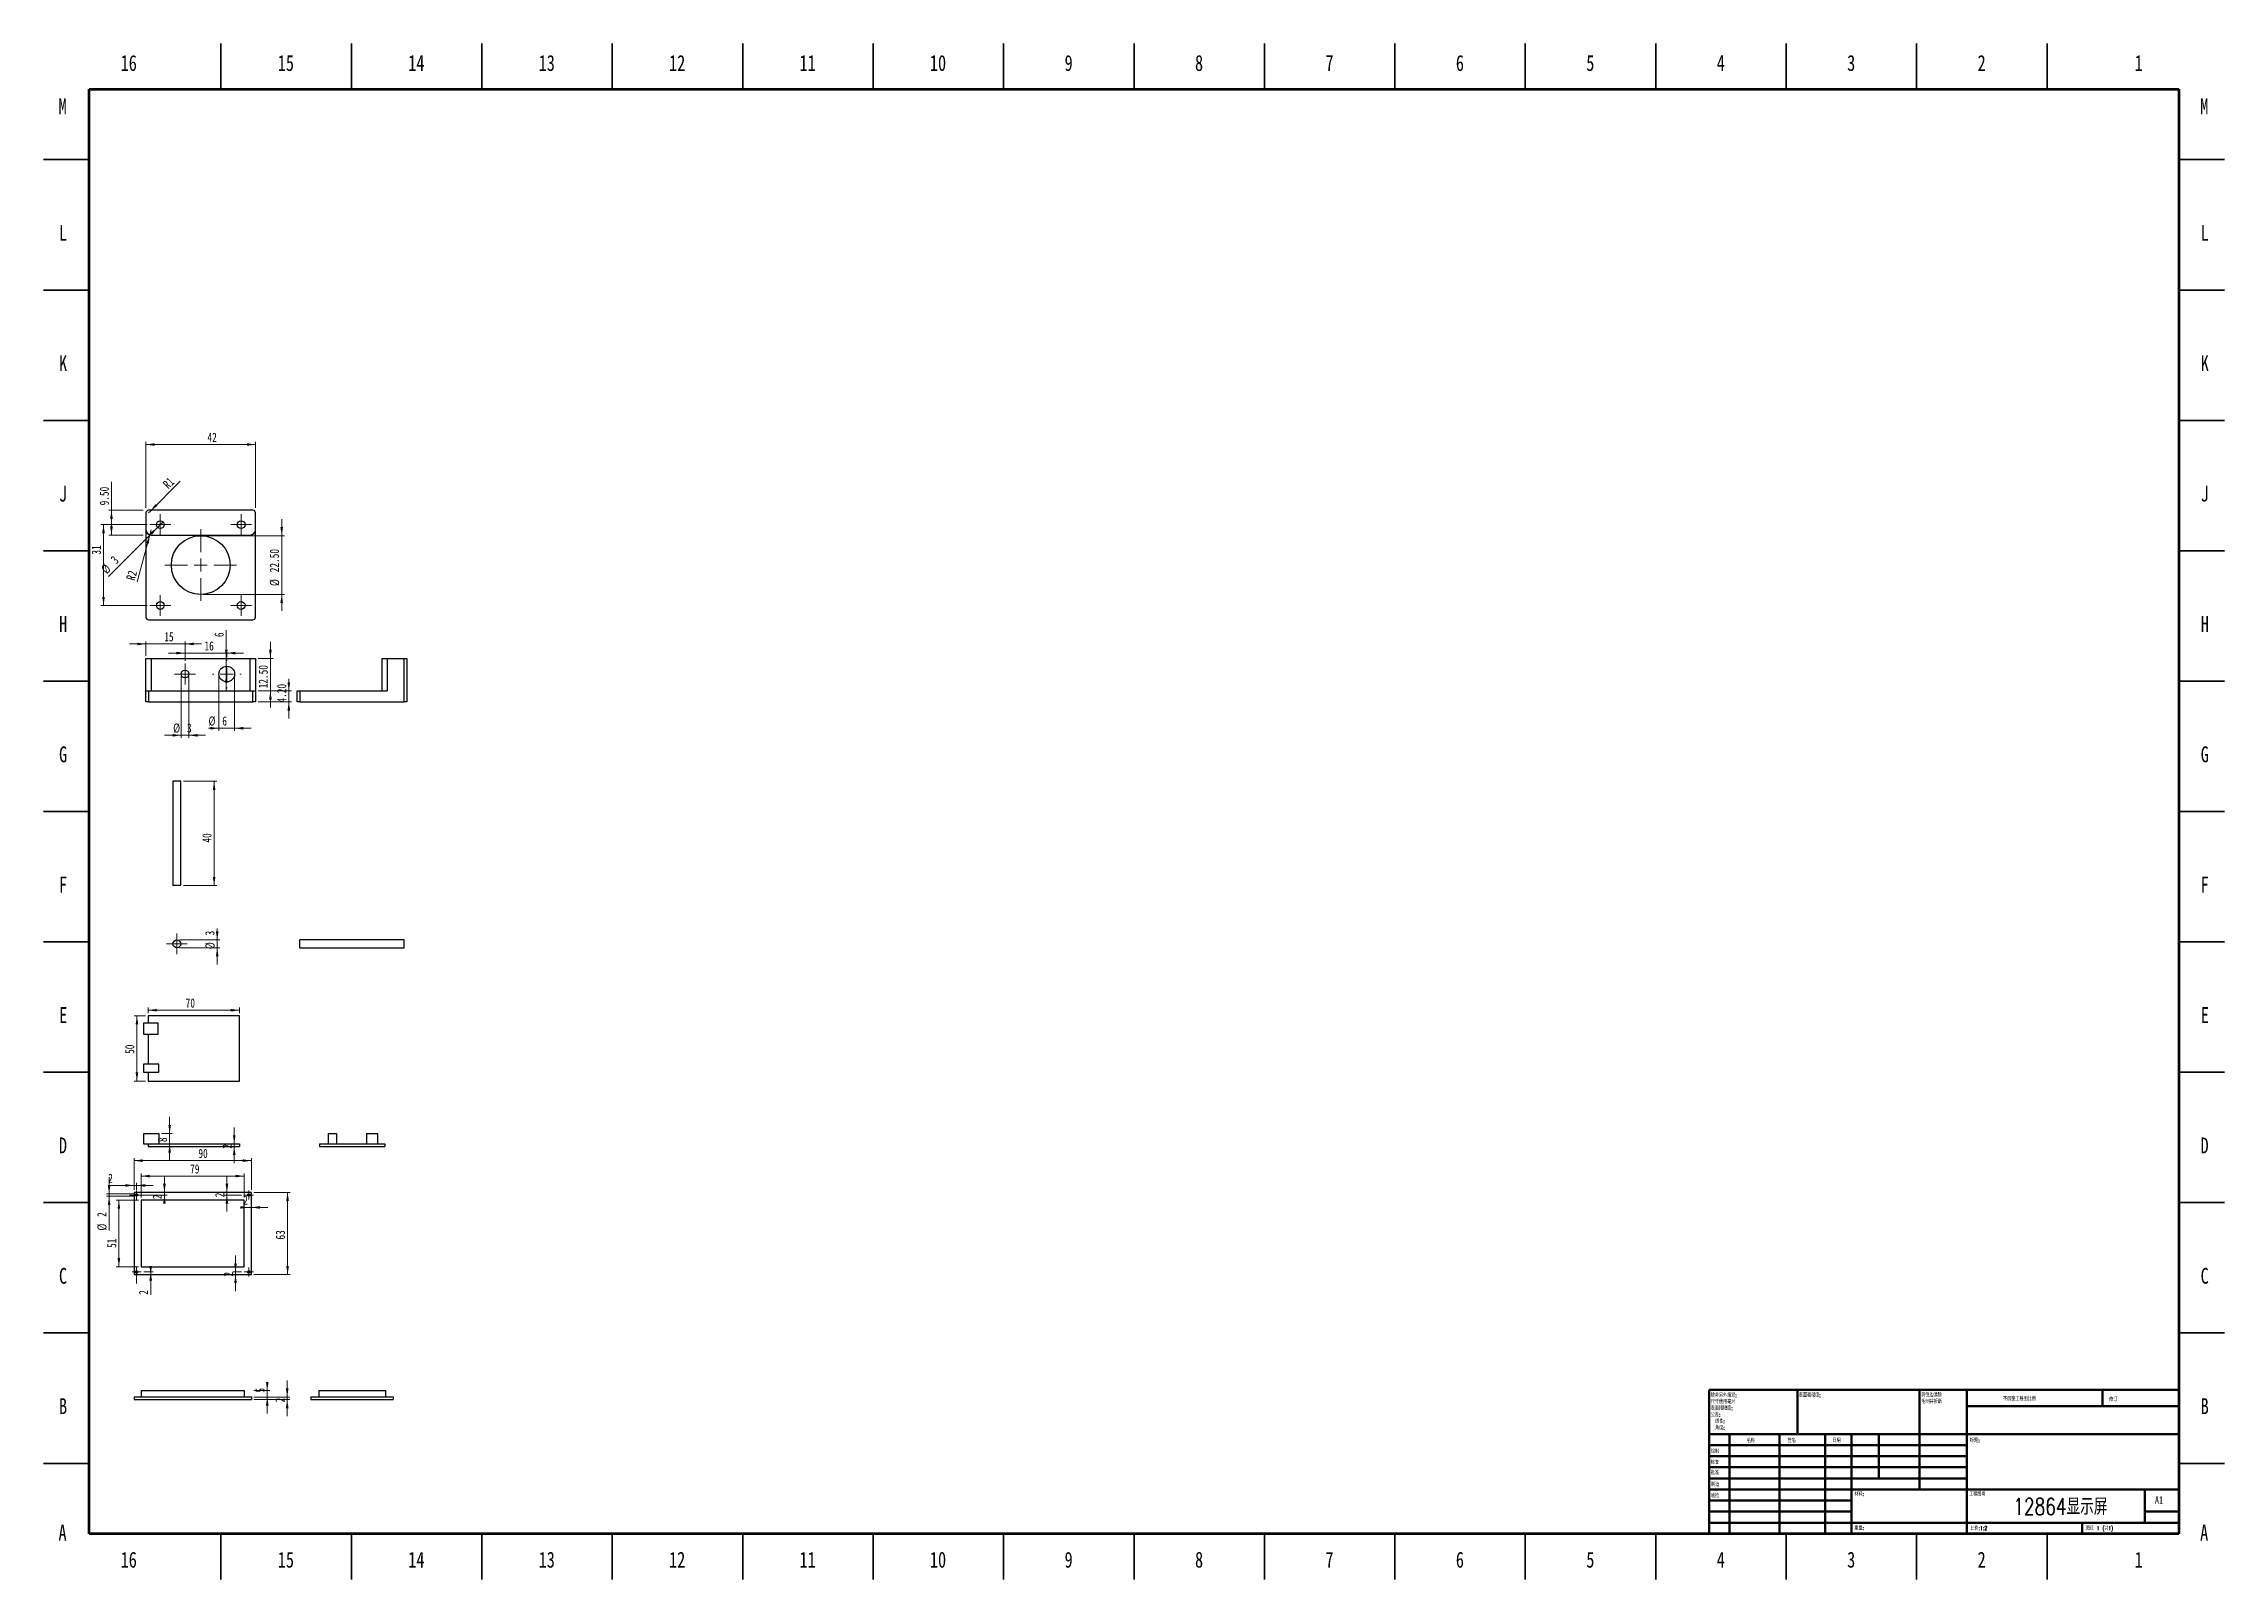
# Model space of a CAD drawing. Header units: millimetres. Extents: x 3 to 838, y 3 to 591.
import ezdxf

# ---------------------------------------------------------------- set-up
doc = ezdxf.new("R2010")
doc.units = ezdxf.units.MM
doc.styles.add('SLDTEXTSTYLE0', font='TXT', dxfattribs={"width": 0.75})
doc.styles.add('SLDTEXTSTYLE1', font='TXT', dxfattribs={"width": 0.75, "bigfont": 'bigfont'})
doc.styles.add('SLDTEXTSTYLE2', font='TXT', dxfattribs={"width": 0.694444, "bigfont": 'bigfont'})
doc.dimstyles.new('SLDDIMSTYLE0', dxfattribs={"dimtxt": 3.5, "dimasz": 3.302, "dimexe": 0, "dimexo": 0.0625, "dimgap": 0.875, "dimtad": 1, "dimlfac": 2, "dimrnd": 1e-09, "dimzin": 12, "dimdsep": 46, "dimtxsty": 'SLDTEXTSTYLE0', "dimsah": 1, "dimcen": 0.09, "dimadec": 0, "dimazin": 3, "dimtfac": 1, "dimtmove": 0, "dimatfit": 0, "dimfxl": 0, "dimfrac": 2, "dimtolj": 1, "dimtzin": 12, "dimarcsym": 0})
doc.dimstyles.new('SLDDIMSTYLE1', dxfattribs={"dimtxt": 3.5, "dimasz": 3.302, "dimexe": 0, "dimexo": 0.0625, "dimgap": 0.875, "dimtad": 1, "dimlfac": 2, "dimrnd": 1e-09, "dimzin": 12, "dimdsep": 46, "dimtxsty": 'SLDTEXTSTYLE0', "dimsah": 1, "dimcen": 0.09, "dimadec": 0, "dimazin": 3, "dimtfac": 1, "dimtofl": 0, "dimtmove": 0, "dimatfit": 3, "dimfxl": 0, "dimfrac": 2, "dimtolj": 1, "dimtzin": 12, "dimarcsym": 0})
doc.dimstyles.new('SLDDIMSTYLE2', dxfattribs={"dimtxt": 3.5, "dimasz": 3.302, "dimexe": 0, "dimexo": 0.0625, "dimgap": 0.875, "dimtad": 1, "dimrnd": 1e-09, "dimzin": 12, "dimdsep": 46, "dimtxsty": 'SLDTEXTSTYLE0', "dimsah": 1, "dimcen": 0.09, "dimadec": 0, "dimazin": 3, "dimtfac": 1, "dimtmove": 0, "dimatfit": 0, "dimfxl": 0, "dimfrac": 2, "dimtolj": 1, "dimtzin": 12, "dimarcsym": 0})
doc.dimstyles.new('SLDDIMSTYLE3', dxfattribs={"dimtxt": 3.5, "dimasz": 3.302, "dimexe": 0, "dimexo": 0.0625, "dimgap": 0.875, "dimtad": 1, "dimrnd": 1e-09, "dimzin": 12, "dimdsep": 46, "dimtxsty": 'SLDTEXTSTYLE0', "dimsah": 1, "dimcen": 0.09, "dimadec": 0, "dimazin": 3, "dimtfac": 1, "dimtofl": 0, "dimtmove": 0, "dimatfit": 3, "dimfxl": 0, "dimfrac": 2, "dimtolj": 1, "dimtzin": 12, "dimarcsym": 0})
doc.dimstyles.new('SLDDIMSTYLE4', dxfattribs={"dimtxt": 3.5, "dimasz": 3.302, "dimexe": 0, "dimexo": 0.0625, "dimgap": 0.875, "dimtad": 1, "dimrnd": 1e-09, "dimzin": 4, "dimdsep": 46, "dimtxsty": 'SLDTEXTSTYLE0', "dimsah": 1, "dimcen": 0.09, "dimadec": 0, "dimazin": 1, "dimtfac": 1, "dimtmove": 0, "dimatfit": 0, "dimfxl": 0, "dimfrac": 2, "dimtolj": 1, "dimtzin": 12, "dimarcsym": 0})
doc.dimstyles.new('SLDDIMSTYLE5', dxfattribs={"dimtxt": 3.5, "dimasz": 3.302, "dimexe": 0, "dimexo": 0.0625, "dimgap": 0.875, "dimtad": 1, "dimrnd": 1e-09, "dimzin": 12, "dimdsep": 46, "dimtxsty": 'SLDTEXTSTYLE0', "dimblk1": 'NONE', "dimsah": 1, "dimcen": 0, "dimadec": 0, "dimazin": 3, "dimtfac": 1, "dimtmove": 0, "dimatfit": 3, "dimldrblk": 'NONE', "dimfxl": 0, "dimfrac": 2, "dimtolj": 1, "dimtzin": 12, "dimarcsym": 0})
doc.dimstyles.new('SLDDIMSTYLE6', dxfattribs={"dimtxt": 3.5, "dimasz": 3.302, "dimexe": 0, "dimexo": 0.0625, "dimgap": 0.875, "dimtad": 1, "dimrnd": 1e-09, "dimzin": 4, "dimdsep": 46, "dimtxsty": 'SLDTEXTSTYLE0', "dimsah": 1, "dimcen": 0.09, "dimadec": 0, "dimazin": 1, "dimtfac": 1, "dimtofl": 0, "dimtmove": 0, "dimatfit": 3, "dimfxl": 0, "dimfrac": 2, "dimtolj": 1, "dimtzin": 12, "dimarcsym": 0})
doc.dimstyles.new('SLDDIMSTYLE7', dxfattribs={"dimtxt": 3.5, "dimasz": 3.302, "dimexe": 0, "dimexo": 0.0625, "dimgap": 0.875, "dimtad": 1, "dimrnd": 1e-09, "dimzin": 12, "dimdsep": 46, "dimtxsty": 'SLDTEXTSTYLE0', "dimsah": 1, "dimcen": 0, "dimadec": 0, "dimazin": 3, "dimtfac": 1, "dimtofl": 0, "dimtmove": 0, "dimatfit": 3, "dimfxl": 0, "dimfrac": 2, "dimtolj": 1, "dimtzin": 12, "dimarcsym": 0})

msp = doc.modelspace()

# ---------------------------------------------------------------- texts
at = {"color": 7, "linetype": 'Continuous', "lineweight": 0}
for s, insert, char_height, attachment_point, style in [('16', (35.1272, 587.1137), 6.096, 2, 'SLDTEXTSTYLE0'), ('15', (95.3772, 587.1137), 6.096, 2, 'SLDTEXTSTYLE0'), ('14', (145.3772, 587.1137), 6.096, 2, 'SLDTEXTSTYLE0'), ('13', (195.3772, 587.1137), 6.096, 2, 'SLDTEXTSTYLE0'), ('12', (245.3772, 587.1137), 6.096, 2, 'SLDTEXTSTYLE0'), ('11', (295.3772, 587.1137), 6.096, 2, 'SLDTEXTSTYLE0'), ('10', (345.3772, 587.1137), 6.096, 2, 'SLDTEXTSTYLE0'), ('9', (395.4386, 587.1137), 6.096, 2, 'SLDTEXTSTYLE0'), ('8', (445.4386, 587.1137), 6.096, 2, 'SLDTEXTSTYLE0'), ('7', (495.4386, 587.1137), 6.096, 2, 'SLDTEXTSTYLE0'), ('6', (545.4386, 587.1137), 6.096, 2, 'SLDTEXTSTYLE0'), ('5', (595.4386, 587.1137), 6.096, 2, 'SLDTEXTSTYLE0'), ('4', (645.4386, 587.1137), 6.096, 2, 'SLDTEXTSTYLE0'), ('3', (695.4386, 587.1137), 6.096, 2, 'SLDTEXTSTYLE0'), ('2', (745.4386, 587.1137), 6.096, 2, 'SLDTEXTSTYLE0'), ('1', (805.6886, 587.1137), 6.096, 2, 'SLDTEXTSTYLE0'), ('M', (9.7904, 570.4757), 6.096, 2, 'SLDTEXTSTYLE0'), ('M', (830.7904, 570.4757), 6.096, 2, 'SLDTEXTSTYLE0'), ('L', (9.9344, 521.9757), 6.096, 2, 'SLDTEXTSTYLE0'), ('L', (830.9344, 521.9757), 6.096, 2, 'SLDTEXTSTYLE0'), ('K', (9.9809, 471.9757), 6.096, 2, 'SLDTEXTSTYLE0'), ('K', (830.9809, 471.9757), 6.096, 2, 'SLDTEXTSTYLE0'), ('J', (9.945, 421.9757), 6.096, 2, 'SLDTEXTSTYLE0'), ('J', (830.945, 421.9757), 6.096, 2, 'SLDTEXTSTYLE0'), ('H', (9.9852, 371.9757), 6.096, 2, 'SLDTEXTSTYLE0'), ('H', (830.9852, 371.9757), 6.096, 2, 'SLDTEXTSTYLE0'), ('G', (9.9809, 321.9757), 6.096, 2, 'SLDTEXTSTYLE0'), ('G', (830.9809, 321.9757), 6.096, 2, 'SLDTEXTSTYLE0'), ('F', (9.9365, 271.9757), 6.096, 2, 'SLDTEXTSTYLE0'), ('F', (830.9365, 271.9757), 6.096, 2, 'SLDTEXTSTYLE0'), ('E', (10.0106, 221.9757), 6.096, 2, 'SLDTEXTSTYLE0'), ('E', (831.0106, 221.9757), 6.096, 2, 'SLDTEXTSTYLE0'), ('D', (9.9302, 171.9757), 6.096, 2, 'SLDTEXTSTYLE0'), ('D', (830.9302, 171.9757), 6.096, 2, 'SLDTEXTSTYLE0'), ('C', (9.9365, 121.9757), 6.096, 2, 'SLDTEXTSTYLE0'), ('C', (830.9365, 121.9757), 6.096, 2, 'SLDTEXTSTYLE0'), ('B', (9.9534, 71.9757), 6.096, 2, 'SLDTEXTSTYLE0'), ('\\M+1955C\\M+196CA\\M+19165糙\\M+19378:', (675.3713, 73.9193), 1.5, 1, 'SLDTEXTSTYLE1'), ('\\M+19573调\\M+190AE\\M+18D48\\M+192F6图\\M+194E4\\M+197E1', (753.6146, 72.533), 1.5, 1, 'SLDTEXTSTYLE1'), ('\\M+18F43订', (794.3276, 72.3349), 1.5, 1, 'SLDTEXTSTYLE1'), ('B', (830.9534, 71.9757), 6.096, 2, 'SLDTEXTSTYLE0'), ('绘\\M+190A7', (641.6847, 52.4297), 1.5, 1, 'SLDTEXTSTYLE1'), ('\\M+196BC\\M+18FCC', (655.3222, 56.5015), 1.5, 1, 'SLDTEXTSTYLE1'), ('签\\M+196BC', (671.0336, 56.5618), 1.5, 1, 'SLDTEXTSTYLE1'), ('\\M+193FA\\M+18AFA', (688.2147, 56.5762), 1.5, 1, 'SLDTEXTSTYLE1'), ('标题:', (740.9562, 56.5762), 1.5, 1, 'SLDTEXTSTYLE1'), ('\\M+194E1\\M+18F79', (641.6216, 44.1768), 1.5, 1, 'SLDTEXTSTYLE1'), ('检查', (641.6236, 48.1544), 1.5, 1, 'SLDTEXTSTYLE1'), ('验检', (641.6769, 35.3496), 1.5, 1, 'SLDTEXTSTYLE1'), ('\\M+190A7\\M+191A2', (641.6822, 39.7337), 1.5, 1, 'SLDTEXTSTYLE1'), ('\\M+18DDE\\M+197BF:', (696.6459, 35.9861), 1.5, 1, 'SLDTEXTSTYLE1'), ('\\M+18D48\\M+192F6图\\M+18D86', (740.6287, 35.9861), 1.5, 1, 'SLDTEXTSTYLE1'), ('12864显\\M+18EA6\\M+19BA0', (775.6316, 33.6069), 6.35, 2, 'SLDTEXTSTYLE1'), ('A1', (811.8712, 34.4064), 2.91042, 1, 'SLDTEXTSTYLE0'), ('A', (9.7566, 23.4757), 6.096, 2, 'SLDTEXTSTYLE0'), ('\\M+18F64\\M+197CA:', (696.6178, 22.9493), 1.4986, 1, 'SLDTEXTSTYLE1'), ('\\M+194E4\\M+197E1:1:2', (741.074, 22.9001), 1.5, 1, 'SLDTEXTSTYLE1'), ('图纸 1 (\\M+18BA41)', (785.4783, 22.9001), 1.5, 1, 'SLDTEXTSTYLE2'), ('A', (830.7566, 23.4757), 6.096, 2, 'SLDTEXTSTYLE0'), ('16', (35.1272, 13.1137), 6.096, 2, 'SLDTEXTSTYLE0'), ('15', (95.3772, 13.1137), 6.096, 2, 'SLDTEXTSTYLE0'), ('14', (145.3772, 13.1137), 6.096, 2, 'SLDTEXTSTYLE0'), ('13', (195.3772, 13.1137), 6.096, 2, 'SLDTEXTSTYLE0'), ('12', (245.3772, 13.1137), 6.096, 2, 'SLDTEXTSTYLE0'), ('11', (295.3772, 13.1137), 6.096, 2, 'SLDTEXTSTYLE0'), ('10', (345.3772, 13.1137), 6.096, 2, 'SLDTEXTSTYLE0'), ('9', (395.4386, 13.1137), 6.096, 2, 'SLDTEXTSTYLE0'), ('8', (445.4386, 13.1137), 6.096, 2, 'SLDTEXTSTYLE0'), ('7', (495.4386, 13.1137), 6.096, 2, 'SLDTEXTSTYLE0'), ('6', (545.4386, 13.1137), 6.096, 2, 'SLDTEXTSTYLE0'), ('5', (595.4386, 13.1137), 6.096, 2, 'SLDTEXTSTYLE0'), ('4', (645.4386, 13.1137), 6.096, 2, 'SLDTEXTSTYLE0'), ('3', (695.4386, 13.1137), 6.096, 2, 'SLDTEXTSTYLE0'), ('2', (745.4386, 13.1137), 6.096, 2, 'SLDTEXTSTYLE0'), ('1', (805.6886, 13.1137), 6.096, 2, 'SLDTEXTSTYLE0')]:
    msp.add_mtext(s, dxfattribs=dict(at, insert=insert, char_height=char_height, attachment_point=attachment_point, style=style))

# ---------------------------------------------------------------- blocks, each defined once
blk = doc.blocks.new('SW_NOTE_0')
at = {"color": 0, "linetype": 'Continuous', "lineweight": 0, "char_height": 1.5, "attachment_point": 1, "style": 'SLDTEXTSTYLE1'}
for s, insert in [('\\M+18F9C\\M+194F1另\\M+18A4F\\M+18E77\\M+192E8:', (0, 1.93)), ('\\M+1955C\\M+196CA\\M+19165糙\\M+19378:', (0, -3.07)), ('\\M+18EDA\\M+190A1\\M+18E67\\M+19770\\M+19F7C\\M+195C4', (0, -0.57)), ('\\M+18CF6\\M+18DB7:', (0, -5.57)), ('线\\M+190AB:', (1.69, -8.07)), ('\\M+18A70\\M+19378:', (1.69, -10.57))]:
    blk.add_mtext(s, dxfattribs=dict(at, insert=insert))
blk = doc.blocks.new('SW_NOTE_1')
at = {"color": 0, "linetype": 'Continuous', "lineweight": 0, "char_height": 1.5, "attachment_point": 1, "style": 'SLDTEXTSTYLE1'}
for s, insert in [('\\M+18FAB锐边\\M+190B4\\M+18F9C', (0, 1.93)), ('\\M+196D1\\M+18E68\\M+19BF3\\M+190DC\\M+19266', (0, -0.57))]:
    blk.add_mtext(s, dxfattribs=dict(at, insert=insert))
blk = doc.blocks.new('_D')
at = {"color": 7, "linetype": 'Continuous', "lineweight": 18}
for p, q in [((95.89, 72.45), (95.89, 78.8)), ((83.15, 72.45), (96.89, 72.45)), ((83.15, 71.45), (96.89, 71.45)), ((95.89, 71.45), (95.89, 72.45)), ((95.89, 71.45), (95.89, 65.1))]:
    blk.add_line(p, q, dxfattribs=at)
for points in [[(95.89, 72.45), (96.39, 75.76), (95.38, 75.76)], [(95.89, 71.45), (95.38, 68.15), (96.39, 68.15)]]:
    blk.add_solid(points, dxfattribs=at)
at = {"color": 7, "linetype": 'Continuous', "lineweight": 18, "insert": (91.37, 70.39), "char_height": 3.5, "attachment_point": 1, "rotation": 90, "style": 'SLDTEXTSTYLE0'}
blk.add_mtext('2', dxfattribs=at)
blk = doc.blocks.new('_D_1')
at = {"color": 7, "linetype": 'Continuous', "lineweight": 18}
for p, q in [((88.23, 74.95), (88.23, 76.73)), ((83.15, 74.95), (89.23, 74.95)), ((83.15, 72.45), (89.23, 72.45)), ((88.23, 72.45), (88.23, 74.95)), ((88.23, 72.45), (88.23, 66.1))]:
    blk.add_line(p, q, dxfattribs=at)
for points in [[(88.23, 74.95), (88.74, 78.26), (87.73, 78.26)], [(88.23, 72.45), (87.73, 69.15), (88.74, 69.15)]]:
    blk.add_solid(points, dxfattribs=at)
at = {"color": 7, "linetype": 'Continuous', "lineweight": 18, "insert": (83.72, 74.14), "char_height": 3.5, "attachment_point": 1, "rotation": 90, "style": 'SLDTEXTSTYLE0'}
blk.add_mtext('5', dxfattribs=at)
blk = doc.blocks.new('_D_2')
at = {"color": 7, "linetype": 'Continuous', "lineweight": 18}
for p, q in [((83.15, 150.92), (97.02, 150.92)), ((96.02, 150.92), (96.02, 119.42)), ((83.15, 119.42), (97.02, 119.42))]:
    blk.add_line(p, q, dxfattribs=at)
for points in [[(96.02, 150.92), (95.51, 147.62), (96.53, 147.62)], [(96.02, 119.42), (96.53, 122.72), (95.51, 122.72)]]:
    blk.add_solid(points, dxfattribs=at)
at = {"color": 7, "linetype": 'Continuous', "lineweight": 18, "insert": (91.51, 132.84), "char_height": 3.5, "attachment_point": 1, "rotation": 90, "style": 'SLDTEXTSTYLE0'}
blk.add_mtext('63', dxfattribs=at)
blk = doc.blocks.new('_D_3')
at = {"color": 7, "linetype": 'Continuous', "lineweight": 18}
for p, q in [((37.15, 151.92), (37.15, 164.1)), ((37.15, 163.1), (82.15, 163.1)), ((82.15, 151.92), (82.15, 164.1))]:
    blk.add_line(p, q, dxfattribs=at)
for points in [[(37.15, 163.1), (40.45, 162.59), (40.45, 163.6)], [(82.15, 163.1), (78.85, 163.6), (78.85, 162.59)]]:
    blk.add_solid(points, dxfattribs=at)
at = {"color": 7, "linetype": 'Continuous', "lineweight": 18, "insert": (61.84, 167.61), "char_height": 3.5, "attachment_point": 1, "style": 'SLDTEXTSTYLE0'}
blk.add_mtext('90', dxfattribs=at)
blk = doc.blocks.new('_D_4')
at = {"color": 7, "linetype": 'Continuous', "lineweight": 18}
for p, q in [((39.9, 148.92), (39.9, 158.17)), ((39.9, 157.17), (79.4, 157.17)), ((79.4, 148.92), (79.4, 158.17))]:
    blk.add_line(p, q, dxfattribs=at)
for points in [[(39.9, 157.17), (43.2, 156.66), (43.2, 157.68)], [(79.4, 157.17), (76.1, 157.68), (76.1, 156.66)]]:
    blk.add_solid(points, dxfattribs=at)
at = {"color": 7, "linetype": 'Continuous', "lineweight": 18, "insert": (58.67, 161.68), "char_height": 3.5, "attachment_point": 1, "style": 'SLDTEXTSTYLE0'}
blk.add_mtext('79', dxfattribs=at)
blk = doc.blocks.new('_D_5')
at = {"color": 7, "linetype": 'Continuous', "lineweight": 18}
for p, q in [((38.9, 147.92), (30.35, 147.92)), ((31.35, 147.92), (31.35, 122.42)), ((38.9, 122.42), (30.35, 122.42))]:
    blk.add_line(p, q, dxfattribs=at)
for points in [[(31.35, 147.92), (30.84, 144.62), (31.86, 144.62)], [(31.35, 122.42), (31.86, 125.72), (30.84, 125.72)]]:
    blk.add_solid(points, dxfattribs=at)
at = {"color": 7, "linetype": 'Continuous', "lineweight": 18, "insert": (26.84, 129.62), "char_height": 3.5, "attachment_point": 1, "rotation": 90, "style": 'SLDTEXTSTYLE0'}
blk.add_mtext('51', dxfattribs=at)
blk = doc.blocks.new('_D_6')
at = {"color": 7, "linetype": 'Continuous', "lineweight": 18}
for p, q in [((27.61, 150.42), (27.61, 156.77)), ((37.15, 150.42), (26.61, 150.42)), ((37.15, 149.42), (26.61, 149.42)), ((27.61, 149.42), (27.61, 150.42)), ((27.61, 149.42), (27.61, 136.27))]:
    blk.add_line(p, q, dxfattribs=at)
for points in [[(27.61, 150.42), (28.12, 153.72), (27.1, 153.72)], [(27.61, 149.42), (27.1, 146.12), (28.12, 146.12)]]:
    blk.add_solid(points, dxfattribs=at)
at = {"color": 7, "linetype": 'Continuous', "lineweight": 18, "char_height": 3.5, "attachment_point": 1, "rotation": 90, "style": 'SLDTEXTSTYLE0'}
for s, insert in [('2', (23.04, 141.55)), ('%%c', (23.1, 136.27))]:
    blk.add_mtext(s, dxfattribs=dict(at, insert=insert))
blk = doc.blocks.new('_D_7')
at = {"color": 7, "linetype": 'Continuous', "lineweight": 18}
for p, q in [((37.15, 153.58), (27.28, 153.58)), ((37.15, 151.92), (37.15, 154.58)), ((38.15, 153.58), (37.15, 153.58)), ((38.15, 151.92), (38.15, 154.58)), ((38.15, 153.58), (44.5, 153.58))]:
    blk.add_line(p, q, dxfattribs=at)
for points in [[(37.15, 153.58), (33.85, 154.09), (33.85, 153.07)], [(38.15, 153.58), (41.45, 153.07), (41.45, 154.09)]]:
    blk.add_solid(points, dxfattribs=at)
at = {"color": 7, "linetype": 'Continuous', "lineweight": 18, "insert": (27.28, 158.09), "char_height": 3.5, "attachment_point": 1, "style": 'SLDTEXTSTYLE0'}
blk.add_mtext('2', dxfattribs=at)
blk = doc.blocks.new('_D_8')
at = {"color": 7, "linetype": 'Continuous', "lineweight": 18}
for p, q in [((48.81, 150.92), (48.81, 157.27)), ((48.81, 149.92), (48.81, 150.92)), ((35.4, 149.92), (49.81, 149.92)), ((48.81, 149.92), (48.81, 148.34))]:
    blk.add_line(p, q, dxfattribs=at)
for points in [[(48.81, 150.92), (49.32, 154.22), (48.3, 154.22)], [(48.81, 149.92), (48.3, 146.62), (49.32, 146.62)]]:
    blk.add_solid(points, dxfattribs=at)
at = {"color": 7, "linetype": 'Continuous', "lineweight": 18, "insert": (44.3, 148.34), "char_height": 3.5, "attachment_point": 1, "rotation": 90, "style": 'SLDTEXTSTYLE0'}
blk.add_mtext('2', dxfattribs=at)
blk = doc.blocks.new('_D_9')
at = {"color": 7, "linetype": 'Continuous', "lineweight": 18}
for p, q in [((81.15, 145.15), (79.03, 145.15)), ((81.15, 145.15), (82.15, 145.15)), ((82.15, 145.15), (88.5, 145.15))]:
    blk.add_line(p, q, dxfattribs=at)
for points in [[(81.15, 145.15), (77.85, 145.66), (77.85, 144.65)], [(82.15, 145.15), (85.45, 144.65), (85.45, 145.66)]]:
    blk.add_solid(points, dxfattribs=at)
at = {"color": 7, "linetype": 'Continuous', "lineweight": 18, "insert": (79.03, 149.67), "char_height": 3.5, "attachment_point": 1, "style": 'SLDTEXTSTYLE0'}
blk.add_mtext('2', dxfattribs=at)
blk = doc.blocks.new('_D_10')
at = {"color": 7, "linetype": 'Continuous', "lineweight": 18}
for p, q in [((72.77, 150.92), (72.77, 157.27)), ((72.77, 149.92), (72.77, 150.92)), ((78.4, 149.92), (71.77, 149.92)), ((72.77, 149.92), (72.77, 143.57))]:
    blk.add_line(p, q, dxfattribs=at)
for points in [[(72.77, 150.92), (73.28, 154.22), (72.26, 154.22)], [(72.77, 149.92), (72.26, 146.62), (73.28, 146.62)]]:
    blk.add_solid(points, dxfattribs=at)
at = {"color": 7, "linetype": 'Continuous', "lineweight": 18, "insert": (68.26, 149.04), "char_height": 3.5, "attachment_point": 1, "rotation": 90, "style": 'SLDTEXTSTYLE0'}
blk.add_mtext('2', dxfattribs=at)
blk = doc.blocks.new('_D_11')
at = {"color": 7, "linetype": 'Continuous', "lineweight": 18}
for p, q in [((76.06, 120.42), (76.06, 126.77)), ((78.4, 120.42), (75.06, 120.42)), ((76.06, 120.42), (76.06, 119.42)), ((76.06, 119.42), (76.06, 113.07))]:
    blk.add_line(p, q, dxfattribs=at)
for points in [[(76.06, 120.42), (76.57, 123.72), (75.55, 123.72)], [(76.06, 119.42), (75.55, 116.12), (76.57, 116.12)]]:
    blk.add_solid(points, dxfattribs=at)
at = {"color": 7, "linetype": 'Continuous', "lineweight": 18, "insert": (71.55, 118.64), "char_height": 3.5, "attachment_point": 1, "rotation": 90, "style": 'SLDTEXTSTYLE0'}
blk.add_mtext('2', dxfattribs=at)
blk = doc.blocks.new('_D_12')
at = {"color": 7, "linetype": 'Continuous', "lineweight": 18}
for p, q in [((40.9, 120.42), (44.54, 120.42)), ((43.54, 120.42), (43.54, 119.42)), ((43.54, 119.42), (43.54, 111.67))]:
    blk.add_line(p, q, dxfattribs=at)
for points in [[(43.54, 119.42), (44.05, 122.72), (43.03, 122.72)], [(43.54, 120.42), (43.03, 117.12), (44.05, 117.12)]]:
    blk.add_solid(points, dxfattribs=at)
at = {"color": 7, "linetype": 'Continuous', "lineweight": 18, "insert": (39.03, 111.67), "char_height": 3.5, "attachment_point": 1, "rotation": 90, "style": 'SLDTEXTSTYLE0'}
blk.add_mtext('2', dxfattribs=at)
blk = doc.blocks.new('SW_CENTERMARKSYMBOL_0')
at = {"color": 0, "linetype": 'Continuous', "lineweight": 0}
for p, q in [((-1.25, 0), (-1.75, 0)), ((0, 0), (-1.25, 0)), ((0, 1.25), (0, 1.75)), ((0, 0), (0, 1.25)), ((0, 0), (0, -1.25)), ((0, 0), (1.25, 0)), ((1.25, 0), (1.75, 0)), ((0, -1.25), (0, -1.75))]:
    blk.add_line(p, q, dxfattribs=at)
blk = doc.blocks.new('SW_CENTERMARKSYMBOL_1')
at = {"color": 0, "linetype": 'Continuous', "lineweight": 0}
for p, q in [((-1.25, 0), (-1.75, 0)), ((0, 0), (-1.25, 0)), ((0, 1.25), (0, 1.75)), ((0, 0), (0, 1.25)), ((0, 0), (0, -1.25)), ((0, 0), (1.25, 0)), ((1.25, 0), (1.75, 0)), ((0, -1.25), (0, -4.49))]:
    blk.add_line(p, q, dxfattribs=at)
blk = doc.blocks.new('SW_CENTERMARKSYMBOL_2')
at = {"color": 0, "linetype": 'Continuous', "lineweight": 0}
for p, q in [((-1.25, 0), (-1.75, 0)), ((0, 0), (-1.25, 0)), ((0, 1.25), (0, 1.75)), ((0, 0), (0, 1.25)), ((0, 0), (0, -1.25)), ((0, 0), (1.25, 0)), ((1.25, 0), (1.75, 0)), ((0, -1.25), (0, -1.75))]:
    blk.add_line(p, q, dxfattribs=at)
blk = doc.blocks.new('SW_CENTERMARKSYMBOL_3')
at = {"color": 0, "linetype": 'Continuous', "lineweight": 0}
for p, q in [((-1.25, 0), (-1.75, 0)), ((0, 0), (-1.25, 0)), ((0, 1.25), (0, 1.75)), ((0, 0), (0, 1.25)), ((0, 0), (0, -1.25)), ((0, 0), (1.25, 0)), ((1.25, 0), (1.75, 0)), ((0, -1.25), (0, -1.75))]:
    blk.add_line(p, q, dxfattribs=at)
blk = doc.blocks.new('_D_13')
at = {"color": 7, "linetype": 'Continuous', "lineweight": 18}
for p, q in [((75.58, 169.51), (75.58, 175.86)), ((76.57, 169.51), (74.58, 169.51)), ((76.57, 168.51), (74.58, 168.51)), ((75.58, 168.51), (75.58, 169.51)), ((75.58, 168.51), (75.58, 162.16))]:
    blk.add_line(p, q, dxfattribs=at)
for points in [[(75.58, 169.51), (76.08, 172.81), (75.07, 172.81)], [(75.58, 168.51), (75.07, 165.2), (76.08, 165.2)]]:
    blk.add_solid(points, dxfattribs=at)
at = {"color": 7, "linetype": 'Continuous', "lineweight": 18, "insert": (71.07, 167.71), "char_height": 3.5, "attachment_point": 1, "rotation": 90, "style": 'SLDTEXTSTYLE0'}
blk.add_mtext('2', dxfattribs=at)
blk = doc.blocks.new('_D_14')
at = {"color": 7, "linetype": 'Continuous', "lineweight": 18}
for p, q in [((50.82, 173.51), (50.82, 179.86)), ((47.63, 173.51), (51.82, 173.51)), ((47.63, 169.51), (51.82, 169.51)), ((50.82, 169.51), (50.82, 173.51)), ((50.82, 169.51), (50.82, 163.16))]:
    blk.add_line(p, q, dxfattribs=at)
for points in [[(50.82, 173.51), (51.33, 176.81), (50.31, 176.81)], [(50.82, 169.51), (50.31, 166.2), (51.33, 166.2)]]:
    blk.add_solid(points, dxfattribs=at)
at = {"color": 7, "linetype": 'Continuous', "lineweight": 18, "insert": (46.31, 170.21), "char_height": 3.5, "attachment_point": 1, "rotation": 90, "style": 'SLDTEXTSTYLE0'}
blk.add_mtext('8', dxfattribs=at)
blk = doc.blocks.new('_D_15')
at = {"color": 7, "linetype": 'Continuous', "lineweight": 18}
for p, q in [((42.57, 219.62), (42.57, 221.79)), ((42.57, 220.79), (77.57, 220.79)), ((77.57, 219.62), (77.57, 221.79))]:
    blk.add_line(p, q, dxfattribs=at)
for points in [[(42.57, 220.79), (45.87, 220.28), (45.87, 221.3)], [(77.57, 220.79), (74.27, 221.3), (74.27, 220.28)]]:
    blk.add_solid(points, dxfattribs=at)
at = {"color": 7, "linetype": 'Continuous', "lineweight": 18, "insert": (56.95, 225.3), "char_height": 3.5, "attachment_point": 1, "style": 'SLDTEXTSTYLE0'}
blk.add_mtext('70', dxfattribs=at)
blk = doc.blocks.new('_D_16')
at = {"color": 7, "linetype": 'Continuous', "lineweight": 18}
for p, q in [((41.57, 218.62), (37.27, 218.62)), ((38.27, 218.62), (38.27, 193.62)), ((41.57, 193.62), (37.27, 193.62))]:
    blk.add_line(p, q, dxfattribs=at)
for points in [[(38.27, 218.62), (37.76, 215.32), (38.78, 215.32)], [(38.27, 193.62), (38.78, 196.93), (37.76, 196.93)]]:
    blk.add_solid(points, dxfattribs=at)
at = {"color": 7, "linetype": 'Continuous', "lineweight": 18, "insert": (33.76, 204.05), "char_height": 3.5, "attachment_point": 1, "rotation": 90, "style": 'SLDTEXTSTYLE0'}
blk.add_mtext('50', dxfattribs=at)
blk = doc.blocks.new('_D_17')
at = {"color": 7, "linetype": 'Continuous', "lineweight": 18}
for p, q in [((69.05, 247.72), (69.05, 252.08)), ((54.59, 247.72), (70.05, 247.72)), ((54.59, 244.72), (70.05, 244.72)), ((69.05, 244.72), (69.05, 247.72)), ((69.05, 244.72), (69.05, 238.37))]:
    blk.add_line(p, q, dxfattribs=at)
for points in [[(69.05, 247.72), (69.56, 251.03), (68.54, 251.03)], [(69.05, 244.72), (68.54, 241.42), (69.56, 241.42)]]:
    blk.add_solid(points, dxfattribs=at)
at = {"color": 7, "linetype": 'Continuous', "lineweight": 18, "char_height": 3.5, "attachment_point": 1, "rotation": 90, "style": 'SLDTEXTSTYLE0'}
for s, insert in [('3', (64.48, 249.49)), ('%%c', (64.54, 244.21))]:
    blk.add_mtext(s, dxfattribs=dict(at, insert=insert))
blk = doc.blocks.new('SW_CENTERMARKSYMBOL_4')
at = {"color": 0, "linetype": 'Continuous', "lineweight": 0}
for p, q in [((-2.5, 0), (-4, 0)), ((0, 0), (-2.5, 0)), ((0, 2.5), (0, 4)), ((0, 0), (0, 2.5)), ((0, 0), (0, -2.5)), ((0, 0), (2.5, 0)), ((2.5, 0), (4, 0)), ((0, -2.5), (0, -4))]:
    blk.add_line(p, q, dxfattribs=at)
blk = doc.blocks.new('_D_18')
at = {"color": 7, "linetype": 'Continuous', "lineweight": 18}
for p, q in [((56.09, 308.58), (68.87, 308.58)), ((67.87, 308.58), (67.87, 268.58)), ((56.09, 268.58), (68.87, 268.58))]:
    blk.add_line(p, q, dxfattribs=at)
for points in [[(67.87, 308.58), (67.36, 305.27), (68.37, 305.27)], [(67.87, 268.58), (68.37, 271.88), (67.36, 271.88)]]:
    blk.add_solid(points, dxfattribs=at)
at = {"color": 7, "linetype": 'Continuous', "lineweight": 18, "insert": (63.35, 285.07), "char_height": 3.5, "attachment_point": 1, "rotation": 90, "style": 'SLDTEXTSTYLE0'}
blk.add_mtext('40', dxfattribs=at)
blk = doc.blocks.new('_D_19')
at = {"color": 7, "linetype": 'Continuous', "lineweight": 18}
for p, q in [((84.72, 343.23), (97.5, 343.23)), ((96.5, 343.23), (96.5, 347.84)), ((96.5, 339.03), (96.5, 343.23)), ((84.72, 339.03), (97.5, 339.03)), ((96.5, 339.03), (96.5, 332.68))]:
    blk.add_line(p, q, dxfattribs=at)
for points in [[(96.5, 343.23), (97.01, 346.53), (95.99, 346.53)], [(96.5, 339.03), (95.99, 335.72), (97.01, 335.72)]]:
    blk.add_solid(points, dxfattribs=at)
at = {"color": 7, "linetype": 'Continuous', "lineweight": 18, "insert": (91.99, 338.79), "char_height": 3.5, "attachment_point": 1, "rotation": 90, "style": 'SLDTEXTSTYLE0'}
blk.add_mtext('4.20', dxfattribs=at)
blk = doc.blocks.new('_D_20')
at = {"color": 7, "linetype": 'Continuous', "lineweight": 18}
for p, q in [((89.44, 355.73), (89.44, 362.08)), ((84.72, 355.73), (90.44, 355.73)), ((89.44, 343.23), (89.44, 355.73)), ((84.72, 343.23), (90.44, 343.23)), ((89.44, 343.23), (89.44, 336.88))]:
    blk.add_line(p, q, dxfattribs=at)
for points in [[(89.44, 355.73), (89.95, 359.03), (88.93, 359.03)], [(89.44, 343.23), (88.93, 339.92), (89.95, 339.92)]]:
    blk.add_solid(points, dxfattribs=at)
at = {"color": 7, "linetype": 'Continuous', "lineweight": 18, "insert": (84.93, 344.23), "char_height": 3.5, "attachment_point": 1, "rotation": 90, "style": 'SLDTEXTSTYLE0'}
blk.add_mtext('12.50', dxfattribs=at)
blk = doc.blocks.new('_D_21')
at = {"color": 7, "linetype": 'Continuous', "lineweight": 18}
for p, q in [((72.54, 355.73), (72.54, 366.48)), ((72.54, 349.73), (72.54, 355.73)), ((72.54, 349.73), (72.54, 343.38))]:
    blk.add_line(p, q, dxfattribs=at)
for points in [[(72.54, 355.73), (73.05, 359.03), (72.03, 359.03)], [(72.54, 349.73), (72.03, 346.42), (73.05, 346.42)]]:
    blk.add_solid(points, dxfattribs=at)
at = {"color": 7, "linetype": 'Continuous', "lineweight": 18, "insert": (68.03, 363.89), "char_height": 3.5, "attachment_point": 1, "rotation": 90, "style": 'SLDTEXTSTYLE0'}
blk.add_mtext('6', dxfattribs=at)
blk = doc.blocks.new('_D_22')
at = {"color": 7, "linetype": 'Continuous', "lineweight": 18}
for p, q in [((69.72, 348.73), (69.72, 327.93)), ((75.72, 348.73), (75.72, 327.93)), ((69.72, 328.93), (65.71, 328.93)), ((75.72, 328.93), (69.72, 328.93)), ((75.72, 328.93), (82.07, 328.93))]:
    blk.add_line(p, q, dxfattribs=at)
for points in [[(69.72, 328.93), (66.42, 329.43), (66.42, 328.42)], [(75.72, 328.93), (79.02, 328.42), (79.02, 329.43)]]:
    blk.add_solid(points, dxfattribs=at)
at = {"color": 7, "linetype": 'Continuous', "lineweight": 18, "char_height": 3.5, "attachment_point": 1, "style": 'SLDTEXTSTYLE0'}
for s, insert in [('%%c', (65.71, 333.44)), ('6', (70.99, 333.49))]:
    blk.add_mtext(s, dxfattribs=dict(at, insert=insert))
blk = doc.blocks.new('_D_23')
at = {"color": 7, "linetype": 'Continuous', "lineweight": 18}
for p, q in [((55.22, 348.73), (55.22, 325.22)), ((58.22, 348.73), (58.22, 325.22)), ((55.22, 326.22), (48.87, 326.22)), ((58.22, 326.22), (55.22, 326.22)), ((58.22, 326.22), (64.57, 326.22))]:
    blk.add_line(p, q, dxfattribs=at)
for points in [[(55.22, 326.22), (51.92, 326.73), (51.92, 325.71)], [(58.22, 326.22), (61.52, 325.71), (61.52, 326.73)]]:
    blk.add_solid(points, dxfattribs=at)
at = {"color": 7, "linetype": 'Continuous', "lineweight": 18, "char_height": 3.5, "attachment_point": 1, "style": 'SLDTEXTSTYLE0'}
for s, insert in [('%%c', (52.16, 330.73)), ('3', (57.44, 330.79))]:
    blk.add_mtext(s, dxfattribs=dict(at, insert=insert))
blk = doc.blocks.new('_D_24')
at = {"color": 7, "linetype": 'Continuous', "lineweight": 18}
for p, q in [((41.72, 361.26), (35.37, 361.26)), ((41.72, 356.73), (41.72, 362.26)), ((56.72, 361.26), (41.72, 361.26)), ((56.72, 354.73), (56.72, 362.26)), ((56.72, 361.26), (63.07, 361.26))]:
    blk.add_line(p, q, dxfattribs=at)
for points in [[(41.72, 361.26), (38.42, 361.76), (38.42, 360.75)], [(56.72, 361.26), (60.02, 360.75), (60.02, 361.76)]]:
    blk.add_solid(points, dxfattribs=at)
at = {"color": 7, "linetype": 'Continuous', "lineweight": 18, "insert": (48.76, 365.77), "char_height": 3.5, "attachment_point": 1, "style": 'SLDTEXTSTYLE0'}
blk.add_mtext('15', dxfattribs=at)
blk = doc.blocks.new('_D_25')
at = {"color": 7, "linetype": 'Continuous', "lineweight": 18}
for p, q in [((56.72, 357.75), (50.37, 357.75)), ((56.72, 354.73), (56.72, 358.75)), ((56.72, 357.75), (72.72, 357.75)), ((72.72, 356.23), (72.72, 358.75)), ((72.72, 357.75), (79.07, 357.75))]:
    blk.add_line(p, q, dxfattribs=at)
for points in [[(56.72, 357.75), (53.42, 358.25), (53.42, 357.24)], [(72.72, 357.75), (76.02, 357.24), (76.02, 358.25)]]:
    blk.add_solid(points, dxfattribs=at)
at = {"color": 7, "linetype": 'Continuous', "lineweight": 18, "insert": (64.18, 362.26), "char_height": 3.5, "attachment_point": 1, "style": 'SLDTEXTSTYLE0'}
blk.add_mtext('16', dxfattribs=at)
blk = doc.blocks.new('SW_CENTERMARKSYMBOL_5')
at = {"color": 0, "linetype": 'Continuous', "lineweight": 0}
for p, q in [((-2.5, 0), (-4, 0)), ((0, 0), (-2.5, 0)), ((0, 2.5), (0, 4)), ((0, 0), (0, 2.5)), ((0, 0), (0, -2.5)), ((0, 0), (2.5, 0)), ((2.5, 0), (4, 0)), ((0, -2.5), (0, -4))]:
    blk.add_line(p, q, dxfattribs=at)
blk = doc.blocks.new('SW_CENTERMARKSYMBOL_6')
at = {"color": 0, "linetype": 'Continuous', "lineweight": 0}
for p, q in [((-5, 0), (-5.5, 0)), ((0, 0), (-2.5, 0)), ((0, 5), (0, 5.5)), ((0, 0), (0, 2.5)), ((0, 0), (0, -2.5)), ((0, 0), (2.5, 0)), ((5, 0), (5.5, 0)), ((0, -5), (0, -5.5))]:
    blk.add_line(p, q, dxfattribs=at)
blk = doc.blocks.new('_D_26')
at = {"color": 7, "linetype": 'Continuous', "lineweight": 18}
for p, q in [((41.72, 413.52), (41.72, 438.74)), ((41.72, 437.74), (83.72, 437.74)), ((83.72, 413.52), (83.72, 438.74))]:
    blk.add_line(p, q, dxfattribs=at)
for points in [[(41.72, 437.74), (45.02, 437.23), (45.02, 438.25)], [(83.72, 437.74), (80.42, 438.25), (80.42, 437.23)]]:
    blk.add_solid(points, dxfattribs=at)
at = {"color": 7, "linetype": 'Continuous', "lineweight": 18, "insert": (65.32, 442.25), "char_height": 3.5, "attachment_point": 1, "style": 'SLDTEXTSTYLE0'}
blk.add_mtext('42', dxfattribs=at)
blk = doc.blocks.new('_D_27')
at = {"color": 7, "linetype": 'Continuous', "lineweight": 18}
for p, q in [((42.22, 407.02), (24.46, 407.02)), ((25.46, 407.02), (25.46, 376.02)), ((42.22, 376.02), (24.46, 376.02))]:
    blk.add_line(p, q, dxfattribs=at)
for points in [[(25.46, 407.02), (24.95, 403.72), (25.97, 403.72)], [(25.46, 376.02), (25.97, 379.32), (24.95, 379.32)]]:
    blk.add_solid(points, dxfattribs=at)
at = {"color": 7, "linetype": 'Continuous', "lineweight": 18, "insert": (20.95, 395.52), "char_height": 3.5, "attachment_point": 1, "rotation": 90, "style": 'SLDTEXTSTYLE0'}
blk.add_mtext('31', dxfattribs=at)
blk = doc.blocks.new('_D_28')
at = {"color": 7, "linetype": 'Continuous', "lineweight": 18}
for q in [(27.37, 387.17), (48.28, 408.08)]:
    blk.add_line((46.16, 405.96), q, dxfattribs=at)
blk.add_solid([(46.16, 405.96), (43.47, 403.98), (44.18, 403.26)], dxfattribs=at)
at = {"color": 7, "linetype": 'Continuous', "lineweight": 18, "char_height": 3.5, "attachment_point": 1, "rotation": 45, "style": 'SLDTEXTSTYLE0'}
for s, insert in [('3', (27.89, 394.12)), ('%%c', (24.2, 390.35))]:
    blk.add_mtext(s, dxfattribs=dict(at, insert=insert))
blk = doc.blocks.new('_NONE')
blk = doc.blocks.new('_D_29')
at = {"color": 7, "linetype": 'Continuous', "lineweight": 18}
for p, q in [((28.5, 412.52), (28.5, 423.45)), ((40.72, 412.52), (27.5, 412.52)), ((28.5, 412.52), (28.5, 403.02)), ((40.72, 403.02), (27.5, 403.02))]:
    blk.add_line(p, q, dxfattribs=at)
for points in [[(28.5, 412.52), (27.99, 409.22), (29.01, 409.22)], [(28.5, 403.02), (29.01, 406.32), (27.99, 406.32)]]:
    blk.add_solid(points, dxfattribs=at)
at = {"color": 7, "linetype": 'Continuous', "lineweight": 18, "insert": (23.99, 414.4), "char_height": 3.5, "attachment_point": 1, "rotation": 90, "style": 'SLDTEXTSTYLE0'}
blk.add_mtext('9.50', dxfattribs=at)
blk = doc.blocks.new('_D_30')
at = {"color": 7, "linetype": 'Continuous', "lineweight": 18}
for p, q in [((63.72, 402.77), (94.78, 402.77)), ((93.78, 402.77), (93.78, 409.12)), ((93.78, 380.27), (93.78, 402.77)), ((63.72, 380.27), (94.78, 380.27)), ((93.78, 380.27), (93.78, 373.92))]:
    blk.add_line(p, q, dxfattribs=at)
for points in [[(93.78, 402.77), (94.28, 406.07), (93.27, 406.07)], [(93.78, 380.27), (93.27, 376.97), (94.28, 376.97)]]:
    blk.add_solid(points, dxfattribs=at)
at = {"color": 7, "linetype": 'Continuous', "lineweight": 18, "char_height": 3.5, "attachment_point": 1, "rotation": 90, "style": 'SLDTEXTSTYLE0'}
for s, insert in [('22.50', (89.21, 388.74)), ('%%c', (89.26, 383.46))]:
    blk.add_mtext(s, dxfattribs=dict(at, insert=insert))
blk = doc.blocks.new('_D_31')
at = {"color": 7, "linetype": 'Continuous', "lineweight": 18}
for q in [(54.84, 423.64), (42.72, 411.52)]:
    blk.add_line((43.43, 412.22), q, dxfattribs=at)
blk.add_solid([(43.43, 412.22), (46.12, 414.2), (45.4, 414.92)], dxfattribs=at)
at = {"color": 7, "linetype": 'Continuous', "lineweight": 18, "insert": (47.86, 422.96), "char_height": 3.5, "attachment_point": 1, "rotation": 45, "style": 'SLDTEXTSTYLE0'}
blk.add_mtext('R1', dxfattribs=at)
blk = doc.blocks.new('_D_32')
at = {"color": 7, "linetype": 'Continuous', "lineweight": 18}
for q in [(38.38, 385.1), (43.72, 405.02)]:
    blk.add_line((43.2, 403.09), q, dxfattribs=at)
blk.add_solid([(43.2, 403.09), (41.86, 400.03), (42.84, 399.76)], dxfattribs=at)
at = {"color": 7, "linetype": 'Continuous', "lineweight": 18, "insert": (34.06, 386.26), "char_height": 3.5, "attachment_point": 1, "rotation": 75, "style": 'SLDTEXTSTYLE0'}
blk.add_mtext('R2', dxfattribs=at)
blk = doc.blocks.new('SW_CENTERMARKSYMBOL_7')
at = {"color": 0, "linetype": 'Continuous', "lineweight": 0}
for p, q in [((-2.5, 0), (-4, 0)), ((0, 0), (-2.5, 0)), ((0, 2.5), (0, 4)), ((0, 0), (0, 2.5)), ((0, 0), (0, -2.5)), ((0, 0), (2.5, 0)), ((2.5, 0), (4, 0)), ((0, -2.5), (0, -4))]:
    blk.add_line(p, q, dxfattribs=at)
blk = doc.blocks.new('SW_CENTERMARKSYMBOL_8')
at = {"color": 0, "linetype": 'Continuous', "lineweight": 0}
for p, q in [((-2.5, 0), (-4, 0)), ((0, 0), (-2.5, 0)), ((0, 2.5), (0, 4)), ((0, 0), (0, 2.5)), ((0, 0), (0, -2.5)), ((0, 0), (2.5, 0)), ((2.5, 0), (4, 0)), ((0, -2.5), (0, -4))]:
    blk.add_line(p, q, dxfattribs=at)
blk = doc.blocks.new('SW_CENTERMARKSYMBOL_9')
at = {"color": 0, "linetype": 'Continuous', "lineweight": 0}
for p, q in [((-2.5, 0), (-4, 0)), ((0, 0), (-2.5, 0)), ((0, 2.5), (0, 4)), ((0, 0), (0, 2.5)), ((0, 0), (0, -2.5)), ((0, 0), (2.5, 0)), ((2.5, 0), (4, 0)), ((0, -2.5), (0, -4))]:
    blk.add_line(p, q, dxfattribs=at)
blk = doc.blocks.new('SW_CENTERMARKSYMBOL_10')
at = {"color": 0, "linetype": 'Continuous', "lineweight": 0}
for p, q in [((-2.5, 0), (-4, 0)), ((0, 0), (-2.5, 0)), ((0, 2.5), (0, 4)), ((0, 0), (0, 2.5)), ((0, 0), (0, -2.5)), ((0, 0), (2.5, 0)), ((2.5, 0), (4, 0)), ((0, -2.5), (0, -4))]:
    blk.add_line(p, q, dxfattribs=at)
blk = doc.blocks.new('SW_CENTERMARKSYMBOL_11')
at = {"color": 0, "linetype": 'Continuous', "lineweight": 0}
for p, q in [((0, 5), (0, 13.75)), ((-5, 0), (-13.75, 0)), ((0, 0), (-2.5, 0)), ((0, 0), (0, 2.5)), ((0, 0), (0, -2.5)), ((0, 0), (2.5, 0)), ((5, 0), (13.75, 0)), ((0, -5), (0, -13.75))]:
    blk.add_line(p, q, dxfattribs=at)

# ---------------------------------------------------------------- dimensions: what is measured, and where the dimension line sits
at = {"color": 7, "linetype": 'Continuous', "lineweight": 18}
for base, p1, p2, dimstyle, picture, middle in [((83.7207, 440.5175), (41.7207, 412.5175), (83.7207, 412.5175), 'SLDDIMSTYLE3', '_D_26', (67.9068, 440.5175)), ((41.7207, 364.0351), (56.7207, 349.7265), (41.7207, 355.7265), 'SLDDIMSTYLE2', '_D_24', (51.3421, 364.0351)), ((72.7207, 360.5246), (56.7207, 349.7265), (72.7207, 349.7265), 'SLDDIMSTYLE2', '_D_25', (66.7667, 360.5246)), ((77.5689, 223.5679), (42.5689, 218.6233), (77.5689, 218.6233), 'SLDDIMSTYLE1', '_D_15', (59.5357, 223.5679)), ((82.152, 165.8739), (37.152, 150.9176), (82.152, 150.9176), 'SLDDIMSTYLE1', '_D_3', (64.4281, 165.8739)), ((79.402, 159.9511), (39.902, 147.9176), (79.402, 147.9176), 'SLDDIMSTYLE1', '_D_4', (61.2571, 159.9511)), ((37.152, 156.3555), (38.152, 150.9176), (37.152, 150.9176), 'SLDDIMSTYLE0', '_D_7', (28.5695, 156.3555)), ((82.152, 147.9321), (81.152, 150.9176), (82.152, 150.9176), 'SLDDIMSTYLE0', '_D_9', (80.3234, 147.9321))]:
    dim = msp.add_linear_dim(base=base, p1=p1, p2=p2, dimstyle=dimstyle, dxfattribs=at)
    dim.commit()
    dim.dimension.update_dxf_attribs({"geometry": picture, "text_midpoint": middle, "dimtype": 160})
for center, mpoint, picture, middle in [((42.7207, 411.5175), (43.4278, 412.2246), '_D_31', (53.1083, 421.9052)), ((43.7207, 405.0175), (43.203, 403.0856), '_D_32', (39.0319, 387.5187))]:
    dim = msp.add_radius_dim(center=center, mpoint=mpoint, dimstyle='SLDDIMSTYLE7', dxfattribs=at)
    dim.commit()
    dim.dimension.update_dxf_attribs({"geometry": picture, "text_midpoint": middle, "dimtype": 164})
for base, p1, p2, dimstyle, picture, middle in [((25.7207, 403.0175), (41.7207, 412.5175), (41.7207, 403.0175), 'SLDDIMSTYLE6', '_D_29', (25.7207, 418.9269)), ((22.6795, 376.0175), (47.2207, 407.0175), (47.2207, 376.0175), 'SLDDIMSTYLE3', '_D_27', (22.6795, 398.1097)), ((69.7619, 355.7265), (83.7207, 349.7265), (83.7207, 355.7265), 'SLDDIMSTYLE2', '_D_21', (69.7619, 365.1871)), ((86.6631, 355.7265), (83.7207, 343.2265), (83.7207, 355.7265), 'SLDDIMSTYLE4', '_D_20', (86.6631, 350.0525)), ((93.7207, 343.2265), (83.7207, 339.0265), (83.7207, 343.2265), 'SLDDIMSTYLE4', '_D_19', (93.7207, 343.3153)), ((65.0881, 268.5766), (55.0881, 308.5766), (55.0881, 268.5766), 'SLDDIMSTYLE3', '_D_18', (65.0881, 287.6549)), ((35.4914, 193.6233), (42.5689, 218.6233), (42.5689, 193.6233), 'SLDDIMSTYLE1', '_D_16', (35.4914, 206.637)), ((48.0441, 173.5058), (46.6255, 169.5058), (46.6255, 173.5058), 'SLDDIMSTYLE0', '_D_14', (48.0441, 171.5058)), ((72.7988, 169.5058), (77.5689, 168.5058), (77.5689, 169.5058), 'SLDDIMSTYLE0', '_D_13', (72.7988, 169.0058)), ((46.0294, 150.9176), (38.152, 149.9176), (37.152, 150.9176), 'SLDDIMSTYLE0', '_D_8', (46.0294, 149.6293)), ((69.9913, 150.9176), (81.152, 149.9176), (82.152, 150.9176), 'SLDDIMSTYLE0', '_D_10', (69.9913, 150.3373)), ((93.2408, 119.4176), (82.152, 150.9176), (82.152, 119.4176), 'SLDDIMSTYLE1', '_D_2', (93.2408, 135.4216)), ((28.5695, 122.4176), (39.902, 147.9176), (39.902, 122.4176), 'SLDDIMSTYLE1', '_D_5', (28.5695, 132.2053)), ((73.2842, 119.4176), (81.152, 120.4176), (82.152, 119.4176), 'SLDDIMSTYLE0', '_D_11', (73.2842, 119.9341)), ((40.7627, 119.4176), (38.152, 120.4176), (37.152, 119.4176), 'SLDDIMSTYLE1', '_D_12', (40.7627, 112.9583)), ((93.1075, 72.4549), (82.152, 71.4549), (82.152, 72.4549), 'SLDDIMSTYLE0', '_D', (93.1075, 71.6816)), ((85.4557, 74.9549), (82.152, 72.4549), (82.152, 74.9549), 'SLDDIMSTYLE0', '_D_1', (85.4557, 75.4357))]:
    dim = msp.add_linear_dim(base=base, p1=p1, p2=p2, angle=90, dimstyle=dimstyle, dxfattribs=at)
    dim.commit()
    dim.dimension.update_dxf_attribs({"geometry": picture, "text_midpoint": middle, "dimtype": 160})
dim = msp.add_diameter_dim_2p(p1=(48.2813, 408.0781), p2=(46.16, 405.9568), dimstyle='SLDDIMSTYLE5', dxfattribs=at)
dim.commit()
dim.dimension.update_dxf_attribs({"geometry": '_D_28', "text_midpoint": (30.041, 389.8378), "dimtype": 163})
for base, p1, p2, dimstyle, picture, middle in [((90.9711, 402.7675), (62.7207, 380.2675), (62.7207, 402.7675), 'SLDDIMSTYLE4', '_D_30', (90.9711, 391.9214)), ((66.2443, 247.7238), (53.5881, 244.7238), (53.5881, 247.7238), 'SLDDIMSTYLE2', '_D_17', (66.2443, 248.1451)), ((24.8034, 150.4176), (38.152, 149.4176), (38.152, 150.4176), 'SLDDIMSTYLE0', '_D_6', (24.8034, 140.2036))]:
    dim = msp.add_linear_dim(base=base, p1=p1, p2=p2, angle=90, text='%%c<>', dimstyle=dimstyle, dxfattribs=at)
    dim.commit()
    dim.dimension.update_dxf_attribs({"geometry": picture, "text_midpoint": middle, "dimtype": 160})
for base, p1, p2, picture, middle in [((55.2207, 329.0265), (58.2207, 349.7265), (55.2207, 349.7265), '_D_23', (56.0959, 329.0265)), ((69.7207, 331.7312), (75.7207, 349.7265), (69.7207, 349.7265), '_D_22', (69.6467, 331.7312))]:
    dim = msp.add_linear_dim(base=base, p1=p1, p2=p2, text='%%c<>', dimstyle='SLDDIMSTYLE2', dxfattribs=at)
    dim.commit()
    dim.dimension.update_dxf_attribs({"geometry": picture, "text_midpoint": middle, "dimtype": 160})

# ---------------------------------------------------------------- linework, layer by layer
at = {"color": 7, "linetype": 'Continuous', "lineweight": 35}
for p, q in [((70.5, 574), (70.5, 591.5)), ((120.5, 574), (120.5, 591.5)), ((170.5, 574), (170.5, 591.5)), ((220.5, 574), (220.5, 591.5)), ((270.5, 574), (270.5, 591.5)), ((320.5, 574), (320.5, 591.5)), ((370.5, 574), (370.5, 591.5)), ((420.5, 591.5), (420.5, 574)), ((420.5, 574), (420.5, 591.5)), ((470.5, 574), (470.5, 591.5)), ((520.5, 574), (520.5, 591.5)), ((570.5, 574), (570.5, 591.5)), ((620.5, 574), (620.5, 591.5)), ((670.5, 574), (670.5, 591.5)), ((720.5, 574), (720.5, 591.5)), ((770.5, 574), (770.5, 591.5)), ((20, 547), (2.5, 547)), ((821, 547), (838.5, 547)), ((20, 497), (2.5, 497)), ((821, 497), (838.5, 497)), ((20, 447), (2.5, 447)), ((821, 447), (838.5, 447)), ((20, 397), (2.5, 397)), ((821, 397), (838.5, 397)), ((20, 347), (2.5, 347)), ((821, 347), (838.5, 347)), ((2.5, 297), (20, 297)), ((20, 297), (2.5, 297)), ((838.5, 297), (821, 297)), ((821, 297), (838.5, 297)), ((20, 247), (2.5, 247)), ((821, 247), (838.5, 247)), ((20, 197), (2.5, 197)), ((821, 197), (838.5, 197)), ((20, 147), (2.5, 147)), ((821, 147), (838.5, 147)), ((20, 97), (2.5, 97)), ((821, 97), (838.5, 97)), ((20, 47), (2.5, 47)), ((821, 47), (838.5, 47)), ((70.5, 20), (70.5, 2.5)), ((120.5, 20), (120.5, 2.5)), ((170.5, 20), (170.5, 2.5)), ((220.5, 20), (220.5, 2.5)), ((270.5, 20), (270.5, 2.5)), ((320.5, 20), (320.5, 2.5)), ((370.5, 20), (370.5, 2.5)), ((420.5, 2.5), (420.5, 20)), ((420.5, 20), (420.5, 2.5)), ((470.5, 20), (470.5, 2.5)), ((520.5, 20), (520.5, 2.5)), ((570.5, 20), (570.5, 2.5)), ((620.5, 20), (620.5, 2.5)), ((670.5, 20), (670.5, 2.5)), ((720.5, 20), (720.5, 2.5)), ((770.5, 20), (770.5, 2.5))]:
    msp.add_line(p, q, dxfattribs=at)
at = {"color": 7, "linetype": 'Continuous', "lineweight": 70}
for p, q in [((20, 20), (20, 574)), ((20, 574), (821, 574)), ((821, 574), (821, 20)), ((821, 20), (20, 20))]:
    msp.add_line(p, q, dxfattribs=at)
at = {"color": 7, "linetype": 'Continuous', "lineweight": 25}
for p, q in [((41.7207, 411.5175), (41.7207, 405.0175)), ((82.7207, 412.5175), (42.7207, 412.5175)), ((83.7207, 405.0175), (83.7207, 411.5175)), ((41.7207, 405.0175), (41.7207, 371.5175)), ((43.7207, 403.0175), (81.7207, 403.0175)), ((83.7207, 371.5175), (83.7207, 405.0175)), ((42.7207, 370.5175), (82.7207, 370.5175)), ((41.7207, 355.7265), (43.7207, 355.7265)), ((41.7207, 343.2265), (41.7207, 355.7265)), ((43.7207, 355.7265), (43.7207, 343.2265)), ((43.7207, 355.7265), (81.7207, 355.7265)), ((81.7207, 343.2265), (81.7207, 355.7265)), ((81.7207, 355.7265), (83.7207, 355.7265)), ((83.7207, 355.7265), (83.7207, 343.2265)), ((132.25, 343.2265), (132.25, 355.7265)), ((132.25, 355.7265), (134.25, 355.7265)), ((134.25, 355.7265), (134.25, 343.2265)), ((134.25, 355.7265), (140.75, 355.7265)), ((140.75, 339.0265), (140.75, 355.7265)), ((140.75, 355.7265), (141.75, 355.7265)), ((141.75, 355.7265), (141.75, 339.0265)), ((41.7207, 339.0265), (41.7207, 343.2265)), ((41.7207, 343.2265), (42.7207, 343.2265)), ((42.7207, 343.2265), (42.7207, 339.0265)), ((42.7207, 343.2265), (82.7207, 343.2265)), ((82.7207, 339.0265), (82.7207, 343.2265)), ((82.7207, 343.2265), (83.7207, 343.2265)), ((83.7207, 343.2265), (83.7207, 339.0265)), ((99.75, 339.0265), (99.75, 343.2265)), ((99.75, 343.2265), (100.75, 343.2265)), ((100.75, 343.2265), (100.75, 339.0265)), ((100.75, 343.2265), (134.25, 343.2265)), ((42.7207, 339.0265), (41.7207, 339.0265)), ((42.7207, 339.0265), (82.7207, 339.0265)), ((83.7207, 339.0265), (82.7207, 339.0265)), ((100.75, 339.0265), (99.75, 339.0265)), ((100.75, 339.0265), (140.75, 339.0265)), ((141.75, 339.0265), (140.75, 339.0265)), ((52.0881, 308.5766), (52.0881, 268.5766)), ((55.0881, 308.5766), (52.0881, 308.5766)), ((55.0881, 268.5766), (55.0881, 308.5766)), ((55.0881, 268.5766), (52.0881, 268.5766)), ((140.75, 247.7238), (100.75, 247.7238)), ((100.75, 246.2238), (100.75, 247.7238)), ((100.75, 244.7238), (100.75, 246.2238)), ((100.75, 244.7238), (140.75, 244.7238)), ((140.75, 246.2238), (140.75, 247.7238)), ((140.75, 244.7238), (140.75, 246.2238)), ((77.5689, 218.6233), (42.5689, 218.6233)), ((42.5689, 218.6233), (42.5689, 215.8517)), ((77.5689, 193.6233), (77.5689, 218.6233)), ((46.3836, 215.8517), (40.7505, 215.8517)), ((40.7505, 215.8517), (40.7505, 211.6355)), ((40.7505, 211.6355), (46.3836, 211.6355)), ((42.5689, 211.6355), (42.5689, 200.1274)), ((46.3836, 211.6355), (46.3836, 215.8517)), ((40.7505, 200.1274), (40.7505, 197.0171)), ((46.6255, 200.1274), (40.7505, 200.1274)), ((40.7505, 197.0171), (46.6255, 197.0171)), ((42.5689, 197.0171), (42.5689, 193.6233)), ((42.5689, 193.6233), (77.5689, 193.6233)), ((46.6255, 197.0171), (46.6255, 200.1274)), ((40.7505, 173.5058), (40.7505, 169.5058)), ((40.7505, 173.5058), (46.6255, 173.5058)), ((40.7505, 169.5058), (42.5689, 169.5058)), ((42.5689, 169.5058), (42.5689, 168.5058)), ((42.5689, 169.5058), (77.5689, 169.5058)), ((42.5689, 168.5058), (77.5689, 168.5058)), ((46.6255, 173.5058), (46.6255, 169.5058)), ((77.5689, 169.5058), (77.5689, 168.5058)), ((108.25, 169.5058), (108.25, 168.5058)), ((108.25, 169.5058), (133.25, 169.5058)), ((108.25, 168.5058), (133.25, 168.5058)), ((111.6437, 173.5058), (111.6437, 169.5058)), ((111.6437, 173.5058), (114.754, 173.5058)), ((114.754, 173.5058), (114.754, 169.5058)), ((126.2621, 173.5058), (126.2621, 169.5058)), ((126.2621, 173.5058), (130.4783, 173.5058)), ((130.4783, 173.5058), (130.4783, 169.5058)), ((133.25, 169.5058), (133.25, 168.5058)), ((82.152, 150.9176), (37.152, 150.9176)), ((37.152, 150.9176), (37.152, 119.4176)), ((82.152, 119.4176), (82.152, 150.9176)), ((39.902, 147.9176), (39.902, 122.4176)), ((79.402, 147.9176), (39.902, 147.9176)), ((79.402, 122.4176), (79.402, 147.9176)), ((37.152, 119.4176), (82.152, 119.4176)), ((39.902, 122.4176), (79.402, 122.4176)), ((37.152, 72.4549), (82.152, 72.4549)), ((37.152, 72.4549), (37.152, 71.4549)), ((37.152, 71.4549), (82.152, 71.4549)), ((39.902, 74.9549), (79.402, 74.9549)), ((39.902, 74.9549), (39.902, 72.4549)), ((79.402, 74.9549), (79.402, 72.4549)), ((82.152, 72.4549), (82.152, 71.4549)), ((105, 72.4549), (105, 71.4549)), ((105, 72.4549), (136.5, 72.4549)), ((105, 71.4549), (136.5, 71.4549)), ((108, 74.9549), (108, 72.4549)), ((108, 74.9549), (133.5, 74.9549)), ((133.5, 74.9549), (133.5, 72.4549)), ((136.5, 72.4549), (136.5, 71.4549))]:
    msp.add_line(p, q, dxfattribs=at)
at = {"color": 7, "linetype": 'Continuous', "lineweight": 50}
for p, q in [((641, 75.25), (821, 75.25)), ((641, 75.25), (641, 20)), ((674.8, 58.25), (674.8, 75.25)), ((721.6, 75.25), (721.6, 37)), ((739.8, 75.25), (739.8, 20)), ((791.8, 68.875), (791.8, 75.25)), ((821, 68.875), (739.8, 68.875)), ((821, 58.25), (641, 58.25)), ((739.8, 54), (641, 54)), ((648.8, 58.25), (648.8, 20)), ((667.991, 58.25), (667.991, 20)), ((685.3989, 58.25), (685.3989, 20)), ((695.6, 20), (695.6, 58.25)), ((706, 41.25), (706, 58.25)), ((739.8, 49.75), (641, 49.75)), ((739.8, 45.5), (641, 45.5)), ((739.8, 41.25), (641, 41.25)), ((695.6, 37), (641, 37)), ((695.6, 37), (821, 37)), ((808, 24.25), (808, 37)), ((695.6, 32.7499), (641, 32.7499)), ((695.6, 28.5), (641, 28.5)), ((821, 28.5), (808, 28.5)), ((641, 24.25), (821, 24.25)), ((784, 20), (784, 24.25))]:
    msp.add_line(p, q, dxfattribs=at)
at = {"color": 7, "linetype": 'Continuous', "lineweight": 25}
for centre, radius in [((47.2207, 407.0175), 1.5), ((62.7207, 391.5175), 11.25), ((78.2207, 407.0175), 1.5), ((47.2207, 376.0175), 1.5), ((78.2207, 376.0175), 1.5), ((56.7207, 349.7265), 1.5), ((72.7207, 349.7265), 3), ((53.5881, 246.2238), 1.5), ((38.152, 149.9176), 0.5), ((81.152, 149.9176), 0.5), ((38.152, 120.4176), 0.5), ((81.152, 120.4176), 0.5)]:
    msp.add_circle(centre, radius, dxfattribs=at)
for centre, radius, start, end in [((42.7207, 411.5175), 1, 90, 180), ((82.7207, 411.5175), 1, 0, 90), ((43.7207, 405.0175), 2, 180, 270), ((81.7207, 405.0175), 2, 270, 0), ((42.7207, 371.5175), 1, 180, 270), ((82.7207, 371.5175), 1, 270, 0)]:
    msp.add_arc(centre, radius, start, end, dxfattribs=at)

# ---------------------------------------------------------------- block references
at = {"color": 7, "linetype": 'Continuous', "lineweight": 0}
for name, p in [('SW_CENTERMARKSYMBOL_7', (47.2207, 407.0175)), ('SW_CENTERMARKSYMBOL_8', (78.2207, 407.0175)), ('SW_CENTERMARKSYMBOL_11', (62.7207, 391.5175)), ('SW_CENTERMARKSYMBOL_10', (47.2207, 376.0175)), ('SW_CENTERMARKSYMBOL_9', (78.2207, 376.0175)), ('SW_CENTERMARKSYMBOL_5', (56.7207, 349.7265)), ('SW_CENTERMARKSYMBOL_6', (72.7207, 349.7265)), ('SW_CENTERMARKSYMBOL_4', (53.5881, 246.2238)), ('SW_CENTERMARKSYMBOL_0', (38.152, 149.9176)), ('SW_CENTERMARKSYMBOL_3', (81.152, 149.9176)), ('SW_CENTERMARKSYMBOL_1', (38.152, 120.4176)), ('SW_CENTERMARKSYMBOL_2', (81.152, 120.4176)), ('SW_NOTE_0', (641.5937, 71.9874)), ('SW_NOTE_1', (722.3092, 72.0695))]:
    msp.add_blockref(name, p, dxfattribs=at)

msp.set_redraw_order([(e.dxf.handle, doc.entitydb.next_handle()) for e in msp.query("TEXT MTEXT ATTDEF DIMENSION ARC_DIMENSION")])  # texts and dimensions are drawn at this point

doc.saveas('drawing.dxf')
